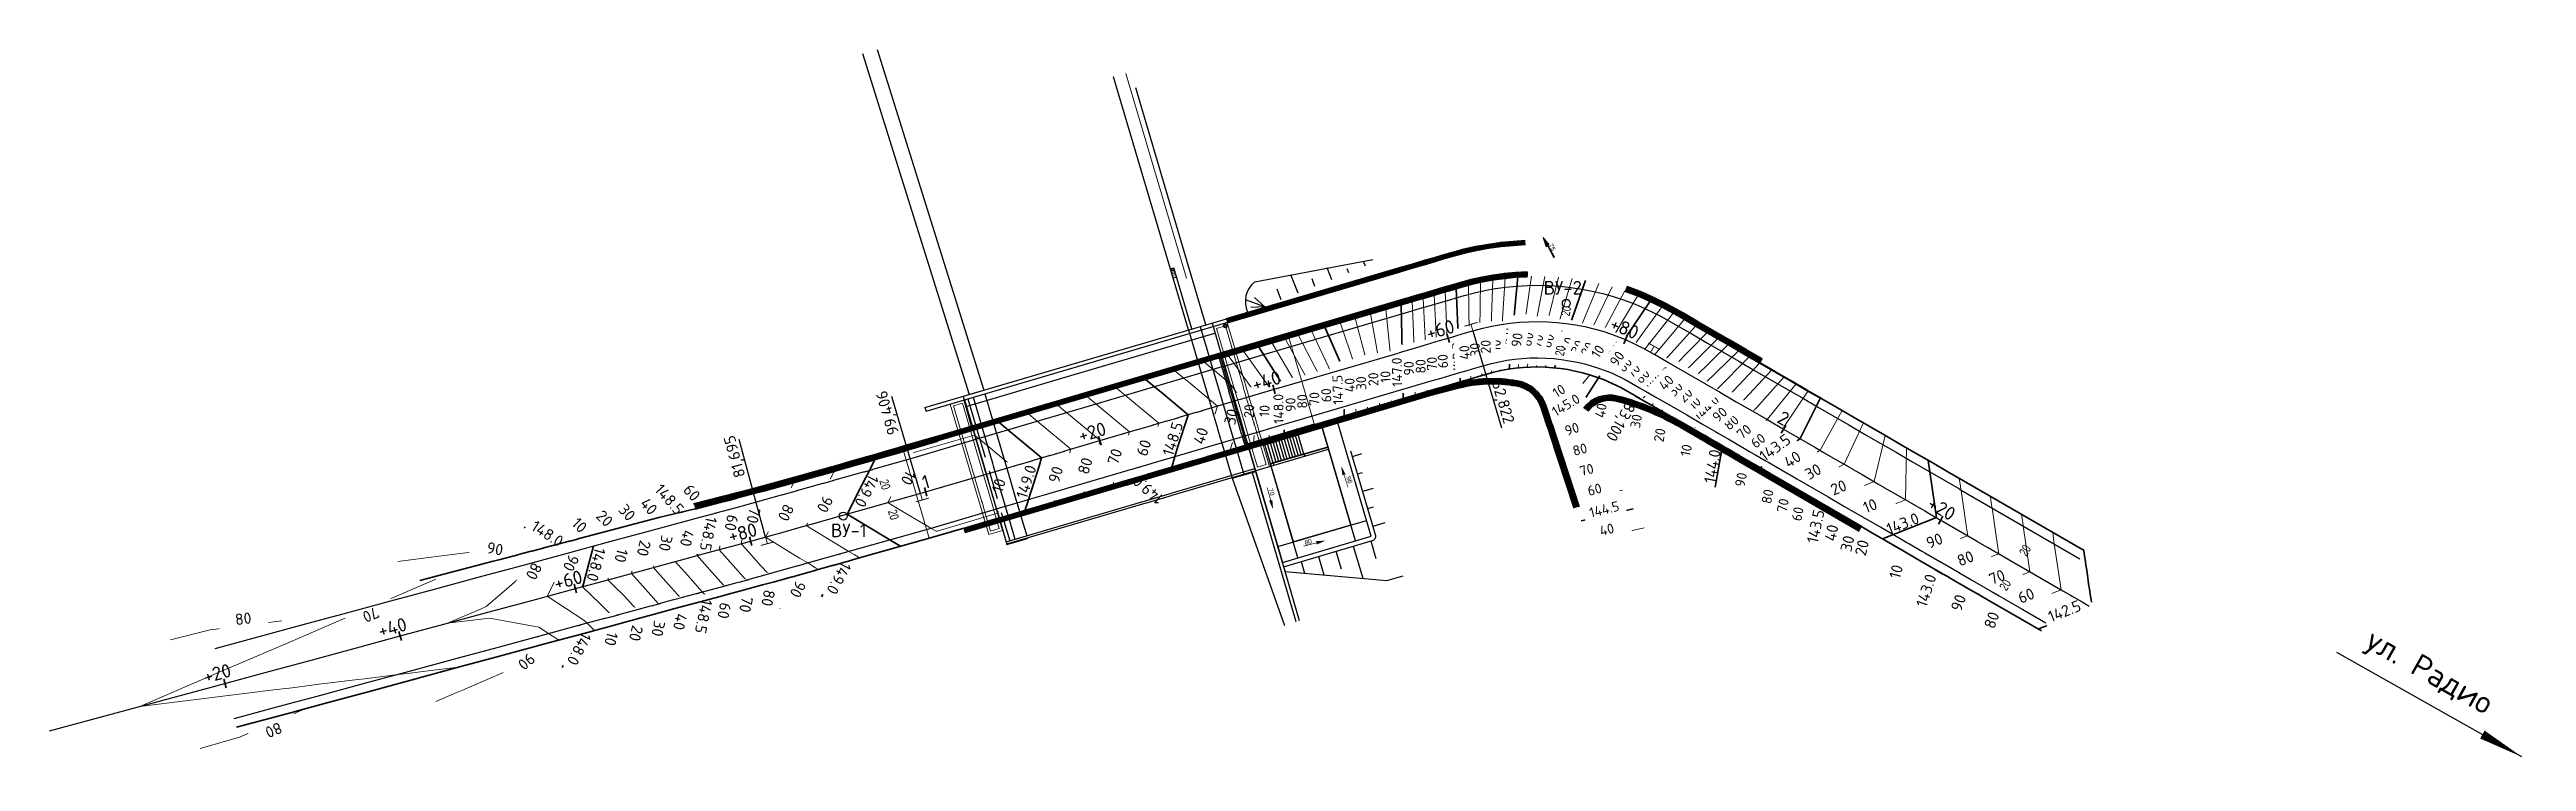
# Model space of a CAD drawing. Extents: x -69 to 10267, y 671 to 10751.
# Drawn here: x 9994 to 10266.8, y 10672.7 to 10751.1 of the extents above; entities outside this region: 6.
import ezdxf
from ezdxf.enums import TextEntityAlignment as Align

# ---------------------------------------------------------------- set-up
doc = ezdxf.new("R2010")
doc.units = 0
for name, pattern in [('ACAD_ISO03W100', [30, 12, -18]), ('DASHED2', [9.525, 6.35, -3.175]), ('HIDDEN2', [4.7625, 3.175, -1.5875])]:
    doc.linetypes.add(name, pattern=pattern)
for name, color, linetype in [('0_500', 7, 'Continuous'), ('_Тротуары_заливка', 30, 'Continuous'), ('_Уклоны', 7, 'Continuous'), ('_фин_размеры', 162, 'Continuous'), ('HIDDEN', 6, 'HIDDEN2'), ('OTK', 84, 'Continuous'), ('OTK_пандус', 84, 'Continuous'), ('sk2.Краевая', 4, 'Continuous'), ('st_text 500', 1, 'Continuous'), ('ммб1', 2, 'Continuous'), ('ммб2', 202, 'Continuous'), ('пандус', 202, 'Continuous'), ('ТЕКСТ', 1, 'Continuous'), ('Трассы.Вершины углов', 7, 'Continuous')]:
    doc.layers.add(name, color=color, linetype=linetype)
for name, color, linetype, lineweight in [('_Казакова_Q.Кромка', 5, 'Continuous', 35), ('HATCH', 8, 'Continuous', 9), ('prs_constr estakada', 10, 'Continuous', 30), ('THIN', 142, 'Continuous', 9), ('Вертикалка нов 04.10$0$prs_goriz doroga', 11, 'Continuous', 15), ('Вертикалка нов 04.10$0$st_goriz doroga', 11, 'Continuous', 15), ('граница тротуара', 5, 'Continuous', 30), ('Камера-коммуникации', 8, 'DASHED2', 0), ('Ось трассы', 1, 'Continuous', 35), ('Переходные плиты', 41, 'Continuous', 9), ('Пикетаж', 1, 'Continuous', 35), ('подпорные стенки', 7, 'ACAD_ISO03W100', 40), ('Подпорные стены', 171, 'Continuous', 30), ('Подпорные стены ПДС', 210, 'Continuous', 13), ('Шумозащитные экраны', 190, 'Continuous', 0)]:
    doc.layers.add(name, color=color, linetype=linetype, lineweight=lineweight)
doc.styles.add('SR7', font='', dxfattribs={"width": 0.7})
doc.styles.get("Standard").update_dxf_attribs({"font": 'arial.ttf'})
doc.styles.add('TITLE', font='arial.ttf', dxfattribs={"width": 0.8})
doc.styles.add('Вертикалка нов 04.10$0$СПДС', font='isocpeur.ttf')
doc.styles.add('СПДС', font='isocpeur.ttf')
doc.styles.get('SR7').set_extended_font_data('Arial_razv')

msp = doc.modelspace()

# ---------------------------------------------------------------- texts
at = {"layer": '0_500', "style": 'СПДС'}
msp.add_text('ул. Радио', height=2.5, rotation=330.5339, dxfattribs=at).set_placement((10256.02, 10682.37), align=Align.MIDDLE)
at = {"layer": 'ммб1', "color": 162, "ltscale": 2}
msp.add_text('75', height=0.5, rotation=299.6475, dxfattribs=at).set_placement((10159.09, 10729.56, 145.5))
at = {"layer": 'ТЕКСТ', "style": 'TITLE', "width": 0.8}
for s, rotation, p in [('ул. Радио', 330.5339, (219.8, 699.2)), ('ул. Земляной вал', 14.7942, (-49.17, 678.94))]:
    msp.add_text(s, height=3, rotation=rotation, dxfattribs=at).set_placement(p, align=Align.MIDDLE)

# ---------------------------------------------------------------- blocks, each defined once
blk = doc.blocks.new('A$C16214BB9')
at = {"layer": 'HATCH', "ltscale": 500}
for p, q in [((33.93, 39.24), (34.31, 39.36)), ((33.94, 39.2), (34.33, 39.31)), ((33.97, 39.11), (34.35, 39.22)), ((33.99, 39.02), (34.38, 39.13)), ((34.04, 38.88), (34.42, 39)), ((34.08, 38.74), (34.46, 38.85)), ((34.14, 38.54), (34.53, 38.65))]:
    blk.add_line(p, q, dxfattribs=at)
at = {"layer": 'THIN'}
blk.add_line((47.24, 3.63), (43.3, 17.01), dxfattribs=at)
at = {"layer": 'Подпорные стены', "ltscale": 500}
for p, q in [((0, 62.98), (11.74, 25.44)), ((1.64, 63.44), (13.37, 25.92)), ((34.22, 38.28), (34.6, 38.39)), ((42.92, 16.88), (47.73, 0.44)), ((43.31, 16.99), (48.11, 0.57)), ((40.71, 16.23), (46.5, 0))]:
    blk.add_line(p, q, dxfattribs=at)
at = {"layer": 'Подпорные стены'}
for p, q in [((35.91, 32.56), (27.66, 60.42)), ((37.83, 33.12), (30.1, 59.22)), ((33.92, 39.29), (34.3, 39.4)), ((36.29, 32.67), (34.3, 39.4))]:
    blk.add_line(p, q, dxfattribs=at)
at = {"layer": 'Шумозащитные экраны'}
blk.add_line((35.68, 38.25), (29, 60.81), dxfattribs=at)
blk = doc.blocks.new('A$C0B2E3F08')
at = {"layer": 'HATCH'}
for p, q in [((3.67, 11.92), (3.82, 11.41)), ((3.7, 11.92), (3.85, 11.42)), ((3.72, 11.94), (3.87, 11.43)), ((3.76, 11.94), (3.91, 11.44)), ((3.82, 11.96), (3.97, 11.46)), ((3.92, 11.99), (4.07, 11.48)), ((4, 12.02), (4.15, 11.51)), ((4.13, 12.05), (4.28, 11.54)), ((4.31, 12.1), (4.46, 11.59)), ((4.48, 12.14), (4.64, 11.63)), ((4.72, 12.22), (4.87, 11.71)), ((5.05, 12.32), (5.2, 11.81)), ((6.64, 1.81), (6.8, 1.31)), ((6.67, 1.82), (6.82, 1.31)), ((6.69, 1.83), (6.84, 1.33)), ((6.73, 1.84), (6.88, 1.33)), ((6.79, 1.86), (6.95, 1.35)), ((6.89, 1.89), (7.04, 1.38)), ((6.97, 1.92), (7.12, 1.41)), ((7.1, 1.95), (7.25, 1.44)), ((7.28, 2), (7.44, 1.49)), ((8.03, 2.22), (8.18, 1.71))]:
    blk.add_line(p, q, dxfattribs=at)
at = {"layer": 'HIDDEN'}
for p, q in [((7.07, 16.05), (7.92, 13.17)), ((8.07, 12.66), (10.89, 3.07)), ((11.04, 2.56), (11.68, 0.4))]:
    blk.add_line(p, q, dxfattribs=at)
at = {"layer": 'prs_constr estakada'}
for p, q in [((2.35, 15.07), (39.8, 26.1)), ((2.47, 14.69), (39.92, 25.71)), ((35.55, 24.84), (35.66, 24.46)), ((35.56, 24.85), (35.68, 24.47)), ((37.08, 25.3), (37.19, 24.91)), ((37.1, 25.3), (37.21, 24.92)), ((39.92, 25.71), (39.8, 26.1)), ((31.37, 23.62), (36.17, 7.31)), ((32.67, 24), (37.45, 7.75)), ((33.96, 24.38), (38.76, 8.07)), ((3.65, 11.91), (36.48, 21.57)), ((36.62, 21.07), (3.8, 11.4)), ((34.74, 20.51), (37.56, 10.92)), ((34.75, 20.45), (34.94, 20.51)), ((34.94, 20.51), (37.74, 11.02)), ((36.48, 21.57), (36.62, 21.07)), ((8.94, 16.6), (9.79, 13.72)), ((2.35, 15.07), (2.47, 14.69)), ((2.35, 15.07), (2.47, 14.69)), ((6.55, 16.31), (6.67, 15.93)), ((6.69, 15.93), (7.53, 13.06)), ((7.65, 16.22), (11.47, 3.24)), ((3.8, 11.4), (3.65, 11.91)), ((6.62, 1.81), (39.45, 11.47)), ((6.77, 1.3), (39.6, 10.96)), ((7.68, 12.55), (10.51, 2.95)), ((9.94, 13.21), (12.76, 3.62)), ((37.55, 10.96), (37.74, 11.02)), ((39.45, 11.47), (39.6, 10.96)), ((39.62, 10.97), (45.42, 12.68)), ((40.41, 8.86), (39.77, 11.01)), ((40.71, 8.95), (40.08, 11.1)), ((41.02, 9.04), (40.39, 11.2)), ((41.33, 9.13), (40.69, 11.29)), ((41.63, 9.22), (41, 11.38)), ((41.94, 9.31), (41.31, 11.47)), ((42.25, 9.4), (41.61, 11.56)), ((42.56, 9.49), (41.92, 11.65)), ((42.86, 9.58), (42.23, 11.74)), ((43.17, 9.67), (42.53, 11.83)), ((43.48, 9.76), (42.84, 11.92)), ((43.78, 9.85), (43.15, 12.01)), ((43.31, 12.61), (43.46, 12.1)), ((43.32, 12.61), (43.47, 12.1)), ((44.09, 9.94), (43.46, 12.1)), ((11.29, 0.29), (38.68, 8.35)), ((11.36, 0.07), (46.8, 10.5)), ((40.41, 8.86), (46.74, 10.72)), ((40.41, 8.86), (40.47, 8.64)), ((40.69, 8.94), (40.76, 8.72)), ((44.09, 9.94), (44.16, 9.72)), ((44.11, 9.95), (44.17, 9.73)), ((46.74, 10.72), (46.8, 10.5)), ((36.17, 7.31), (38.76, 8.07)), ((11.62, 2.73), (12.25, 0.57)), ((12.91, 3.11), (13.55, 0.95)), ((6.62, 1.81), (6.77, 1.3)), ((8.57, 2.38), (8.72, 1.87)), ((10.66, 2.45), (11.37, 0.01)), ((11.37, 0.01), (13.63, 0.67)), ((13.61, 0.73), (13.63, 0.67))]:
    blk.add_line(p, q, dxfattribs=at)
at = {"layer": 'Камера-коммуникации', "linetype": 'DASHED2', "ltscale": 5}
for p, q in [((35.63, 24.43), (34.1, 23.98)), ((34.1, 23.98), (38.76, 8.13)), ((35.43, 24.06), (34.47, 23.78)), ((34.47, 23.78), (38.97, 8.51)), ((39.93, 8.79), (35.43, 24.06)), ((40.3, 8.58), (35.63, 24.43)), ((38.76, 8.13), (40.3, 8.58)), ((38.97, 8.51), (39.93, 8.79))]:
    blk.add_line(p, q, dxfattribs=at)
for points in [[(9.37, 1.1), (10.9, 1.55), (6.67, 15.91), (5.14, 15.46)], [(9.57, 1.47), (5.51, 15.25), (6.47, 15.54), (10.53, 1.75)]]:
    blk.add_lwpolyline(points, close=True, dxfattribs=at)
at = {"layer": 'Переходные плиты'}
for p, q in [((0, 10.29), (7.67, 12.54)), ((7.67, 12.54), (10.5, 2.95)), ((0, 10.29), (2.82, 0.69)), ((2.82, 0.69), (10.5, 2.95))]:
    blk.add_line(p, q, dxfattribs=at)
blk.add_lwpolyline([(45.22, 13.27), (42.45, 22.67), (34.77, 20.42), (37.54, 11.01)], close=True, dxfattribs=at)
at = {"layer": 'Подпорные стены', "ltscale": 500}
for p, q in [((7.19, 16.52), (8.82, 17)), ((36.18, 7.29), (38.77, 8.05))]:
    blk.add_line(p, q, dxfattribs=at)
at = {"layer": 'Подпорные стены ПДС'}
for p, q in [((3.78, 11.4), (3.63, 11.91)), ((39.47, 11.48), (45.27, 13.19)), ((10.91, 1.49), (11.35, 0))]:
    blk.add_line(p, q, dxfattribs=at)
for points in [[(36.49, 21.58), (42.27, 23.28)], [(36.64, 21.07), (42.42, 22.77)]]:
    blk.add_lwpolyline(points, dxfattribs=at)
blk = doc.blocks.new('BLOCK_2_14_2_255')
at = {"layer": 'st_text 500', "const_width": 2}
for points in [[(-15, 15), (15, 15)], [(0, 0), (0, 15)]]:
    blk.add_lwpolyline(points, dxfattribs=at)
blk = doc.blocks.new('Вертикалка нов 04.10')
at = {"layer": 'Вертикалка нов 04.10$0$prs_goriz doroga', "ltscale": 0.5}
for points in [[(10151.76, 10715.22, 146.3), (10151.56, 10720.36, 146.3), (10151.62, 10725.5, 0)], [(10152.82, 10715.52, 146.2), (10152.78, 10720.64, 146.2), (10152.98, 10725.76, 0)], [(10153.79, 10715.75, 146.1), (10154.01, 10720.86, 146.1), (10154.34, 10725.96, 0)], [(10155.76, 10716.05, 145.9), (10156.49, 10721.12, 145.9), (10157.22, 10726.15, 0)], [(10156.76, 10716.13, 145.8), (10157.74, 10721.16, 145.8), (10158.72, 10726.14, 0)], [(10157.76, 10716.16, 145.7), (10158.99, 10721.13, 145.7), (10160.21, 10726.06, 0)], [(10158.76, 10716.14, 145.6), (10160.24, 10721.04, 145.6), (10161.7, 10725.91, 0)], [(10144.41, 10713.06, 146.9), (10144.3, 10718.24, 146.9), (10144.1, 10723.39, 0)], [(10145.71, 10713.44, 146.8), (10145.56, 10718.61, 146.8), (10145.31, 10723.75, 0)], [(10146.97, 10713.81, 146.7), (10146.76, 10718.96, 146.7), (10146.52, 10724.1, 0)], [(10148.17, 10714.16, 146.6), (10147.96, 10719.31, 146.6), (10147.73, 10724.46, 0)], [(10150.57, 10714.87, 146.4), (10150.36, 10720.02, 146.4), (10150.28, 10725.19, 0)], [(10160.75, 10715.94, 145.4), (10162.71, 10720.67, 145.4), (10164.65, 10725.37, 0)], [(10161.73, 10715.77, 145.3), (10163.93, 10720.4, 145.3), (10166.1, 10724.99, 0)], [(10162.71, 10715.55, 145.2), (10165.13, 10720.07, 145.2), (10167.53, 10724.55, 0)], [(10163.67, 10715.29, 145.1), (10166.32, 10719.67, 145.1), (10168.94, 10724.03, 0)], [(10165.55, 10714.61, 144.9), (10168.62, 10718.69, 144.9), (10171.61, 10722.81, 0)], [(10135.28, 10710.37, 147.6), (10135.17, 10715.55, 147.6), (10133.01, 10720.13, 0)], [(10137.89, 10711.14, 147.4), (10137.78, 10716.32, 147.4), (10136.15, 10721.05, 0)], [(10139.19, 10711.52, 147.3), (10139.09, 10716.7, 147.3), (10137.83, 10721.55, 0)], [(10140.5, 10711.91, 147.2), (10140.39, 10717.09, 147.2), (10139.52, 10722.04, 0)], [(10141.8, 10712.29, 147.1), (10141.69, 10717.47, 147.1), (10141.2, 10722.54, 0)], [(10166.46, 10714.19, 144.8), (10169.73, 10718.14, 144.8), (10172.86, 10722.11, 0)], [(10167.38, 10713.72, 144.7), (10170.82, 10717.52, 144.7), (10174.1, 10721.41, 0)], [(10168.35, 10713.18, 144.6), (10171.91, 10716.9, 144.6), (10175.34, 10720.69, 0)], [(10126.66, 10707.83, 148.2), (10126.67, 10707.99, 148.2), (10126.71, 10708.89, 148.2), (10126.84, 10711.41, 148.2), (10126.92, 10713.12, 148.2), (10125.92, 10714.52, 148.2), (10124.46, 10716.57, 148.2), (10124.33, 10716.74, 148.2), (10123.84, 10717.43, 148.2)], [(10128.33, 10708.33, 148.1), (10128.36, 10708.94, 148.1), (10128.39, 10709.38, 148.1), (10128.45, 10710.62, 148.1), (10128.59, 10713.61, 148.1), (10126.85, 10716.05, 148.1), (10126.13, 10717.06, 148.1), (10125.78, 10717.55, 148.1), (10125.51, 10717.92, 148.1)], [(10131.37, 10709.22, 147.9), (10131.26, 10714.4, 147.9), (10128.64, 10718.84, 0)], [(10132.68, 10709.6, 147.8), (10132.57, 10714.78, 147.8), (10130.09, 10719.27, 0)], [(10133.98, 10709.99, 147.7), (10133.87, 10715.17, 147.7), (10131.55, 10719.7, 0)], [(10170.48, 10711.95, 144.4), (10174.08, 10715.64, 144.4), (10177.74, 10719.3, 0)], [(10171.57, 10711.32, 144.3), (10175.19, 10715, 144.3), (10178.9, 10718.63, 0)], [(10172.69, 10710.67, 144.2), (10176.34, 10714.33, 144.2), (10180.06, 10717.96, 0)], [(10173.83, 10710.01, 144.1), (10173.84, 10710.01, 144.1), (10176.21, 10712.31, 144.1), (10177.57, 10713.62, 144.1), (10181.22, 10717.29, 0)], [(10120.83, 10706.12, 148.4), (10120.9, 10706.33, 148.4), (10121.2, 10707.27, 148.4), (10121.41, 10707.96, 148.4), (10122.65, 10711.86, 148.4), (10119.49, 10714.48, 148.4), (10118.94, 10714.94, 148.4), (10118.18, 10715.57, 148.4), (10118.01, 10715.71, 148.4)], [(10124.06, 10707.07, 148.3), (10124.08, 10707.15, 148.3), (10124.42, 10708.22, 148.3), (10124.48, 10708.41, 148.3), (10125.14, 10710.48, 148.3), (10125.14, 10710.5, 148.3), (10125.14, 10710.51, 148.3), (10125.15, 10710.64, 148.3), (10125.16, 10710.8, 148.3), (10125.23, 10712.19, 148.3), (10125.25, 10712.63, 148.3), (10124.99, 10712.99, 148.3), (10124.18, 10714.12, 148.3), (10124.1, 10714.23, 148.3), (10124.01, 10714.35, 148.3), (10124, 10714.36, 148.3), (10123.99, 10714.37, 148.3), (10122.32, 10715.76, 148.3), (10122.16, 10715.89, 148.3), (10121.3, 10716.61, 148.3), (10121.24, 10716.66, 148.3)], [(10176.34, 10708.55, 143.9), (10180.2, 10712.1, 143.9), (10183.71, 10715.84, 0)], [(10177.7, 10707.77, 143.8), (10181.64, 10711.26, 143.8), (10185.05, 10715.07, 0)], [(10107.93, 10702.32, 148.8), (10108.16, 10703.06, 148.8), (10108.29, 10703.47, 148.8), (10109.13, 10706.14, 148.8), (10109.74, 10708.07, 148.8), (10108.19, 10709.36, 148.8), (10106.03, 10711.14, 148.8), (10105.7, 10711.42, 148.8), (10105.11, 10711.91, 148.8)], [(10111.16, 10703.27, 148.7), (10111.35, 10703.88, 148.7), (10111.52, 10704.42, 148.7), (10112.2, 10706.59, 148.7), (10112.97, 10709.02, 148.7), (10111.01, 10710.64, 148.7), (10109.26, 10712.09, 148.7), (10108.82, 10712.46, 148.7), (10108.33, 10712.86, 148.7)], [(10114.38, 10704.22, 148.6), (10114.53, 10704.69, 148.6), (10114.74, 10705.37, 148.6), (10115.27, 10707.05, 148.6), (10116.2, 10709.97, 148.6), (10113.84, 10711.92, 148.6), (10112.49, 10713.04, 148.6), (10111.94, 10713.49, 148.6), (10111.56, 10713.81, 148.6)], [(10179.14, 10706.94, 143.7), (10183.2, 10710.36, 143.7), (10186.38, 10714.29, 0)], [(10180.69, 10706.03, 143.6), (10184.91, 10709.37, 143.6), (10187.72, 10713.52, 0)], [(10104.7, 10701.37, 148.9), (10104.98, 10702.24, 148.9), (10105.07, 10702.52, 148.9), (10106.07, 10705.68, 148.9), (10106.52, 10707.12, 148.9), (10105.36, 10708.08, 148.9), (10102.81, 10710.19, 148.9), (10102.58, 10710.38, 148.9), (10101.88, 10710.96, 148.9)], [(10184.3, 10703.94, 143.4), (10189.01, 10706.99, 143.4), (10191.43, 10711.37, 0)], [(10186.51, 10702.67, 143.3), (10191.66, 10705.46, 143.3), (10193.8, 10710, 0)], [(10089.13, 10706.68, 149.1), (10088.83, 10706.09, 149.1), (10088.75, 10705.94, 149.1), (10086.36, 10701.23, 149.1), (10087.23, 10700.7, 149.1), (10091.09, 10698.41, 149.1), (10091.11, 10698.39, 149.1), (10091.67, 10698.07, 149.1), (10091.73, 10698.07, 149.1), (10091.79, 10698.07, 149.1), (10095.12, 10699.07, 149.1), (10098.43, 10700.07, 149.1), (10098.44, 10700.08, 149.1), (10098.44, 10700.08, 149.1), (10098.61, 10700.61, 149.1), (10098.61, 10700.62, 149.1), (10099.93, 10704.78, 149.1), (10100.07, 10705.22, 149.1), (10099.71, 10705.51, 149.1), (10096.36, 10708.3, 149.1), (10096.35, 10708.3, 149.1), (10095.92, 10708.66, 149.1), (10095.91, 10708.66, 149.1), (10095.9, 10708.66, 149.1), (10092.55, 10707.7, 149.1), (10089.23, 10706.74, 149.1), (10089.18, 10706.71, 149.1), (10089.13, 10706.68, 149.1)], [(10189.15, 10701.14, 143.2), (10194.98, 10703.54, 143.2), (10196.17, 10708.63, 0)], [(10192.48, 10699.21, 143.1), (10198.41, 10701.55, 143.1), (10198.54, 10707.25, 0)], [(10080.5, 10704.77, 148.9), (10080.18, 10704.16, 148.9), (10079.88, 10703.56, 148.9), (10078.21, 10700.36, 148.9), (10077.36, 10698.69, 148.9), (10080.17, 10696.97, 148.9), (10082.05, 10695.86, 148.9), (10082.63, 10695.5, 148.9), (10083.22, 10695.15, 148.9)], [(10199.33, 10695.24, 142.9), (10199.56, 10695.33, 142.9), (10200.12, 10695.55, 142.9), (10200.23, 10695.6, 142.9), (10200.52, 10695.71, 142.9), (10200.58, 10695.73, 142.9), (10204.46, 10697.26, 142.9), (10205.27, 10697.58, 142.9), (10205.14, 10698.44, 142.9), (10204.54, 10702.57, 142.9), (10204.54, 10702.57, 142.9), (10204.53, 10702.63, 142.9), (10204.47, 10703.06, 142.9), (10204.38, 10703.66, 142.9), (10204.34, 10703.9, 142.9)], [(10055.78, 10701.09, 148.3), (10056.51, 10700.27, 148.3), (10058.02, 10698.58, 148.3)], [(10058.2, 10701.74, 148.4), (10060.23, 10699.46, 148.4), (10060.38, 10699.29, 148.4), (10060.43, 10699.23, 148.4)], [(10063.03, 10703.04, 148.6), (10063.49, 10702.52, 148.6), (10065.06, 10700.77, 148.6)], [(10068.88, 10701.52, 148.6), (10068.83, 10701.25, 148.6), (10068.66, 10700.42, 148.6), (10068.18, 10698.07, 148.6), (10067.77, 10696.04, 148.6), (10069.31, 10694.32, 148.6), (10070.75, 10692.7, 148.6), (10071.31, 10692.07, 148.6), (10071.49, 10691.87, 148.6)], [(10071.56, 10702.25, 148.7), (10071.25, 10701.66, 148.7), (10071.16, 10701.26, 148.7), (10071.12, 10701.09, 148.7), (10070.84, 10699.84, 148.7), (10070.68, 10699.12, 148.7), (10070.19, 10696.69, 148.7), (10070.66, 10696.17, 148.7), (10071.84, 10694.85, 148.7), (10072.34, 10694.31, 148.7), (10073.21, 10693.37, 148.7), (10073.61, 10692.94, 148.7), (10074.15, 10692.61, 148.7), (10074.17, 10692.6, 148.7)], [(10076.03, 10703.51, 148.8), (10075.55, 10702.58, 148.8), (10075.4, 10702.29, 148.8), (10072.94, 10697.57, 148.8), (10072.87, 10697.42, 148.8), (10076.64, 10695.11, 148.8), (10077.53, 10694.58, 148.8), (10078.39, 10694.06, 148.8), (10078.7, 10693.87, 148.8)], [(10202.76, 10693.26, 142.8), (10203.02, 10693.36, 142.8), (10203.95, 10693.72, 142.8), (10206.87, 10694.88, 142.8), (10208.69, 10695.6, 142.8), (10208.41, 10697.54, 142.8), (10207.96, 10700.65, 142.8), (10207.91, 10700.96, 142.8), (10207.77, 10701.91, 142.8)], [(10050.37, 10699.62, 148.1), (10052.01, 10698, 148.1), (10052.83, 10697.18, 148.1)], [(10053.16, 10700.38, 148.2), (10053.74, 10699.8, 148.2), (10055.4, 10698.15, 148.2), (10055.6, 10697.93, 148.2)], [(10056.81, 10698.25, 148.1), (10056.63, 10697.37, 148.1), (10056.59, 10697.16, 148.1), (10056.48, 10696.61, 148.1), (10056.2, 10695.22, 148.1), (10055.74, 10693.52, 148.1), (10055.53, 10692.73, 148.1), (10056.11, 10692.15, 148.1), (10057.36, 10690.91, 148.1), (10058.3, 10689.86, 148.1), (10058.68, 10689.44, 148.1), (10059.23, 10688.81, 148.1), (10059.42, 10688.6, 148.1)], [(10059.22, 10698.91, 148.2), (10059.17, 10698.64, 148.2), (10059, 10697.81, 148.2), (10058.57, 10695.69, 148.2), (10058.11, 10693.43, 148.2), (10059.65, 10691.7, 148.2), (10061.09, 10690.09, 148.2), (10061.31, 10689.84, 148.2), (10061.83, 10689.25, 148.2)], [(10061.64, 10699.56, 148.3), (10061.46, 10698.68, 148.3), (10061.42, 10698.46, 148.3), (10061.3, 10697.91, 148.3), (10061.02, 10696.53, 148.3), (10060.67, 10694.78, 148.3), (10060.53, 10694.08, 148.3), (10061, 10693.55, 148.3), (10062.19, 10692.22, 148.3), (10063.5, 10690.74, 148.3), (10063.65, 10690.58, 148.3), (10064.25, 10689.91, 148.3)], [(10064.05, 10700.21, 148.4), (10064, 10699.94, 148.4), (10063.83, 10699.12, 148.4), (10063.4, 10697, 148.4), (10062.94, 10694.73, 148.4), (10064.32, 10693.19, 148.4), (10065.92, 10691.39, 148.4), (10066.48, 10690.77, 148.4), (10066.66, 10690.56, 148.4)], [(10206.19, 10691.27, 142.7), (10206.77, 10691.5, 142.7), (10207.38, 10691.74, 142.7), (10209.27, 10692.49, 142.7), (10212.12, 10693.61, 142.7), (10211.68, 10696.65, 142.7), (10211.38, 10698.66, 142.7), (10211.29, 10699.28, 142.7), (10211.2, 10699.93, 142.7)], [(10032.39, 10694.76, 147.9), (10035.5, 10695.14, 147.9), (10038.95, 10695.57, 147.9), (10040.51, 10695.76, 147.9), (10044.7, 10694.98, 147.9)], [(10047.51, 10695.74, 147.8), (10047.03, 10694.79, 147.8), (10046.9, 10694.54, 147.8), (10046.66, 10694.07, 147.8), (10046.33, 10693.41, 147.8), (10043.85, 10691.27, 147.8), (10042.13, 10689.78, 147.8), (10041.48, 10689.51, 147.8), (10037.87, 10687.95, 147.8), (10042.47, 10688.52, 147.8), (10045.32, 10687.99, 147.8), (10047.92, 10687.5, 147.8), (10048.99, 10686.82, 147.8), (10049.79, 10686.3, 147.8), (10050.13, 10686.09, 147.8)], [(10051.44, 10696.8, 147.9), (10051.39, 10696.64, 147.9), (10051.14, 10695.69, 147.9), (10051.1, 10695.54, 147.9), (10051.02, 10695.22, 147.9), (10049.74, 10692.72, 147.9), (10048.82, 10690.91, 147.9), (10052.89, 10688.3, 147.9), (10053.12, 10688.07, 147.9), (10053.23, 10687.96, 147.9), (10053.93, 10687.27, 147.9), (10054.05, 10687.15, 147.9)], [(10209.62, 10689.29, 142.6), (10210.53, 10689.64, 142.6), (10210.8, 10689.75, 142.6), (10211.68, 10690.1, 142.6), (10215.55, 10691.63, 142.6), (10214.95, 10695.75, 142.6), (10214.81, 10696.68, 142.6), (10214.68, 10697.61, 142.6), (10214.63, 10697.94, 142.6)], [(10036.57, 10692.78, 147.7), (10036.18, 10692.62, 147.7), (10035.23, 10692.21, 147.7), (10031.54, 10690.62, 147.7), (10030.05, 10689.98, 147.7), (10027.38, 10688.83, 147.7), (10026.9, 10688.63, 147.7), (10026.22, 10688.34, 147.7), (10022.26, 10686.64, 147.7), (10020.57, 10685.91, 147.7), (10017.62, 10684.65, 147.7), (10015.56, 10683.76, 147.7), (10012.98, 10682.65, 147.7), (10003.98, 10678.79, 147.7), (10013.7, 10679.99, 147.7), (10015.8, 10680.25, 147.7), (10018.71, 10680.6, 147.7), (10020.74, 10680.85, 147.7), (10023.72, 10681.22, 147.7), (10028, 10681.75, 147.7), (10028.74, 10681.84, 147.7), (10032.14, 10682.26, 147.7), (10033.08, 10682.38, 147.7), (10033.75, 10682.46, 147.7), (10036.01, 10682.74, 147.7), (10038.76, 10683.08, 147.7), (10039.18, 10683.13, 147.7)], [(10076.44, 10693.24, 148.9), (10074.51, 10689.59, 148.9), (10074.51, 10689.57, 148.9)], [(10067.87, 10690.89, 148.6), (10067.85, 10690.82, 148.6), (10067.81, 10690.59, 148.6), (10067.2, 10687.6, 148.6)], [(10070.29, 10691.54, 148.7), (10070.01, 10690.2, 148.7), (10069.62, 10688.25, 148.7)], [(10072.71, 10692.2, 148.8), (10072.64, 10691.88, 148.8), (10072.18, 10689.59, 148.8), (10072.04, 10688.91, 148.8)], [(10007.37, 10686.13, 147.8), (10011.74, 10687.23, 147.8), (10013.25, 10687.41, 147.8), (10016.75, 10687.84, 147.8), (10017.3, 10687.91, 147.8), (10019.62, 10688.2, 147.8)], [(10055.44, 10687.53, 148.1), (10055.14, 10686.4, 148.1), (10054.55, 10684.18, 148.1)], [(10058.21, 10688.28, 148.2), (10058.15, 10687.98, 148.2), (10057.55, 10685.72, 148.2), (10057.34, 10684.93, 148.2)], [(10060.63, 10688.93, 148.3), (10060.18, 10686.71, 148.3), (10059.96, 10685.64, 148.3)], [(10063.04, 10689.58, 148.4), (10062.98, 10689.29, 148.4), (10062.38, 10686.29, 148.4)], [(10047.31, 10685.33, 147.9), (10045.52, 10683.78, 147.9), (10044.09, 10682.54, 147.9), (10040.34, 10680.93, 147.9), (10039.45, 10680.55, 147.9), (10038.89, 10680.31, 147.9), (10036.57, 10679.31, 147.9)], [(10022.23, 10678.54, 147.8), (10020.09, 10677.62, 147.8), (10019.58, 10677.41, 147.8), (10018.75, 10677.05, 147.8), (10014.94, 10675.41, 147.8), (10010.61, 10674.16, 147.8)]]:
    blk.add_polyline3d(points, dxfattribs=at)
at = {"layer": 'Вертикалка нов 04.10$0$prs_goriz doroga', "color": 12, "lineweight": 35, "ltscale": 0.5}
for points in [[(10154.77, 10715.92, 146), (10155.25, 10721.02, 146), (10155.72, 10726.08, 0)], [(10159.76, 10716.06, 145.5), (10161.48, 10720.89, 145.5), (10163.19, 10725.67, 145.5)], [(10143.1, 10712.67, 147), (10143, 10717.85, 147), (10142.89, 10723.03, 147)], [(10149.37, 10714.52, 146.5), (10149.16, 10719.67, 146.5), (10148.95, 10724.82, 146.5)], [(10164.62, 10714.97, 145), (10167.48, 10719.22, 145), (10170.31, 10723.42, 145)], [(10130.01, 10708.82, 148), (10129.96, 10714.02, 148), (10127.18, 10718.41, 148)], [(10169.4, 10712.57, 144.5), (10172.99, 10716.27, 144.5), (10176.58, 10719.97, 144.3)], [(10175.06, 10709.3, 144), (10178.85, 10712.88, 144), (10182.38, 10716.61, 144)], [(10182.4, 10705.05, 143.5), (10186.81, 10708.27, 143.5), (10189.06, 10712.75, 0)], [(10114.38, 10704.22, 148.6), (10116.85, 10702.05, 0)], [(10060.61, 10702.39, 148.5), (10061.94, 10700.9, 148.5), (10062.84, 10699.89, 148.5)], [(10046.3, 10698.52, 148), (10047.93, 10697.47, 148), (10049.7, 10696.33, 148)], [(10066.47, 10700.87, 148.5), (10066.29, 10699.99, 148.5), (10066.24, 10699.77, 148.5), (10065.85, 10697.83, 148.5), (10065.5, 10696.08, 148.5), (10065.36, 10695.39, 148.5), (10067.01, 10693.53, 148.5), (10067.96, 10692.47, 148.5), (10068.33, 10692.05, 148.5), (10068.48, 10691.88, 148.5), (10069.08, 10691.21, 148.5)], [(10218.89, 10690.27, 142.5), (10218.75, 10691.2, 142.5), (10218.68, 10691.7, 142.5), (10218.59, 10692.3, 142.5), (10218.46, 10693.22, 142.5), (10218.34, 10694.01, 142.5), (10218.34, 10694.02, 142.5), (10218.34, 10694.03, 142.5), (10218.33, 10694.09, 142.5), (10218.24, 10694.69, 142.5), (10218.11, 10695.61, 142.5), (10218.06, 10695.94, 142.5), (10218.06, 10695.95, 142.5)], [(10080.96, 10694.51, 149), (10079.6, 10691.93, 149), (10079.05, 10690.85, 149)], [(10065.45, 10690.23, 148.5), (10065, 10688.01, 148.5), (10064.79, 10686.95, 148.5)], [(10213.05, 10687.3, 142.5), (10213.37, 10687.43, 142.5), (10214.23, 10687.77, 142.5), (10214.8, 10687.99, 142.5), (10214.86, 10688.02, 142.5), (10214.87, 10688.02, 142.5), (10215.5, 10688.27, 142.5), (10215.62, 10688.32, 142.5), (10216.03, 10688.48, 142.5), (10217.05, 10688.88, 142.5), (10218.11, 10689.3, 142.5), (10218.39, 10689.41, 142.5)], [(10052.31, 10686.68, 148), (10051.52, 10685.13, 148), (10050.47, 10683.07, 148)]]:
    blk.add_polyline3d(points, dxfattribs=at)
at = {"layer": 'Вертикалка нов 04.10$0$st_goriz doroga'}
for points, elevation in [([(10164.71, 10706.97), (10160.68, 10705.82)], 145.3), ([(10165.95, 10704.84), (10161.35, 10703.62)], 145.1), ([(10167.24, 10702.61), (10162.03, 10701.41)], 144.54)]:
    blk.add_lwpolyline(points, dxfattribs=dict(at, elevation=elevation))
at = {"layer": 'Вертикалка нов 04.10$0$st_goriz doroga', "color": 12, "lineweight": 35, "elevation": 144.54}
blk.add_lwpolyline([(10168.44, 10700.53), (10162.71, 10699.21)], dxfattribs=at)
at = {"layer": 'Вертикалка нов 04.10$0$prs_goriz doroga', "color": 12, "lineweight": 35, "width": 3.535, "attachment_point": 5, "style": 'Вертикалка нов 04.10$0$СПДС', "bg_fill": 2}
for s, insert, char_height, rotation in [('146.0', (10154.42, 10718.84, -685.3), 1.1, 84.9614), ('145.5', (10160.09, 10718.77, -685.7), 1.1, 70.888), ('145.0', (10165.72, 10717.66, -686.2), 1.1, 55.86), ('147.0', (10142.42, 10715.59, -684.4), 1.1, 91.0691), ('146.5', (10148.65, 10717.23, -684.8), 1.1, 92.4802), ('147.5', (10135.9, 10713.65, -683.9), 1.1, 91.4185), ('148.0', (10129.38, 10711.55, -536), 1.1, 91.1013), ('148.5', (10117.73, 10708.25, -683.9), 1.25, 72.3799), ('143.5', (10184.05, 10707.29, -688.1), 1.25, 36.3243), ('149.0', (10084.03, 10702.5, -683.9), 1.25, 242.8382), ('149.0', (10101.6, 10703.53, -683.9), 1.25, 72.5082), ('144.5', (10165.25, 10700.49, -686), 1.1, 14), ('143.0', (10198.12, 10698.92, -688.1), 1.25, 21.6031), ('148.0', (10054.23, 10694.4, -535.8), 1.25, 255), ('149.0', (10080.96, 10692.9, -683.9), 1.25, 242), ('142.5', (10215.93, 10689.28, -831), 1.25, 21.6031)]:
    blk.add_mtext(s, dxfattribs=dict(at, insert=insert, char_height=char_height, rotation=rotation))
at = {"layer": 'Вертикалка нов 04.10$0$prs_goriz doroga', "char_height": 1.25, "width": 4.1662, "attachment_point": 5, "style": 'Вертикалка нов 04.10$0$СПДС', "bg_fill": 2}
for s, insert, rotation in [('60', (10069.13, 10699, 535.8), 258.6051), ('80', (10015.36, 10688.44, 388), 6.9189), ('70', (10029.41, 10688.88, 535.8), 203.3265), ('80', (10018.72, 10676.18, 535.8), 203.1753)]:
    blk.add_mtext(s, dxfattribs=dict(at, insert=insert, rotation=rotation))
at = {"layer": 'Вертикалка нов 04.10$0$prs_goriz doroga', "color": 12, "lineweight": 35, "ltscale": 0.5}
for points, elevation in [([(10136.59, 10710.75), (10136.59, 10710.75), (10136.48, 10715.94), (10134.46, 10720.55)], 147.5), ([(10117.61, 10705.17), (10117.72, 10705.51), (10117.97, 10706.32), (10118.34, 10707.5), (10119.34, 10710.64), (10119.42, 10710.91), (10116.67, 10713.2), (10115.71, 10713.99), (10115.06, 10714.53), (10114.78, 10714.76)], 148.5), ([(10101.48, 10700.42), (10101.79, 10701.43), (10101.84, 10701.57), (10103, 10705.23), (10103.29, 10706.17), (10102.53, 10706.79), (10099.58, 10709.24), (10099.46, 10709.34), (10098.65, 10710.01)], 149), ([(10084.97, 10706.04), (10084.97, 10706.04), (10084.82, 10705.75), (10084.36, 10704.82), (10083.48, 10703.15), (10081.86, 10699.96), (10083.7, 10698.84), (10086.57, 10697.13), (10086.87, 10696.95), (10087.75, 10696.43)], 149), ([(10195.9, 10697.23), (10195.9, 10697.23), (10201.84, 10699.57), (10200.92, 10705.88)], 143), ([(10054.23, 10697.56), (10054.03, 10696.81), (10053.93, 10696.44), (10053.42, 10694.53), (10052.82, 10692.28), (10052.74, 10691.97), (10054.62, 10690.11), (10056.02, 10688.72), (10056.29, 10688.44), (10056.84, 10687.9)], 148)]:
    blk.add_lwpolyline(points, dxfattribs=dict(at, elevation=elevation))
at = {"layer": 'Вертикалка нов 04.10$0$st_goriz doroga', "elevation": 143.98}
blk.add_lwpolyline([(10169.66, 10698.44), (10163.38, 10697)], dxfattribs=at)
at = {"layer": 'Вертикалка нов 04.10$0$prs_goriz doroga', "width": 4.1662, "attachment_point": 5, "style": 'Вертикалка нов 04.10$0$СПДС', "bg_fill": 2}
for s, insert, char_height, rotation in [('10', (10153.29, 10718.53, 240.4), 1.1, 88.2056), ('60', (10159.04, 10719.07, 386), 1.1, 71.6901), ('10', (10141.15, 10715.08, 387.2), 1.1, 91), ('60', (10147.47, 10716.8, 240.4), 1.1, 92), ('60', (10164.18, 10702.67, 531.2), 1.1, 14), ('70', (10071.56, 10699.81, 535.8), 1.25, 257.4988), ('60', (10211.71, 10690.98, 531), 1.25, 21.6457)]:
    blk.add_mtext(s, dxfattribs=dict(at, insert=insert, char_height=char_height, rotation=rotation))
at = {"layer": 'Вертикалка нов 04.10$0$prs_goriz doroga', "color": 12, "lineweight": 35, "width": 3.535, "attachment_point": 5, "style": 'Вертикалка нов 04.10$0$СПДС', "bg_fill": 2}
for s, insert, char_height, rotation in [('144.5', (10170.94, 10715.05, -831.1), 1.1, 45.8931), ('148.5', (10066.59, 10697.78, -535.8), 1.25, 258.7165)]:
    blk.add_mtext(s, dxfattribs=dict(at, insert=insert, char_height=char_height, rotation=rotation))
at = {"layer": 'Вертикалка нов 04.10$0$prs_goriz doroga', "width": 4.1662, "attachment_point": 5, "style": 'Вертикалка нов 04.10$0$СПДС', "bg_fill": 2}
for s, insert, char_height, rotation in [('20', (10152.19, 10718.39, 240.4), 1.1, 89.4585), ('70', (10157.88, 10719.02, 386.1), 1.1, 75.7123), ('20', (10139.82, 10714.81, 387.2), 1.1, 91), ('70', (10146.28, 10716.52, 386.8), 1.1, 92), ('40', (10120.81, 10708.58, 535.6), 1.25, 72.4452), ('10', (10088.61, 10703.94, 535.8), 1.25, 242.4999), ('90', (10104.84, 10704.32, 535.8), 1.25, 73.1153), ('10', (10098.57, 10703.12, 535.8), 1.25, 73.1153), ('80', (10075.13, 10700.12, 535.8), 1.25, 244.1845), ('40', (10165.53, 10698.26, 530.64), 1.1, 14), ('70', (10208.5, 10693.03, 531), 1.25, 21.6457)]:
    blk.add_mtext(s, dxfattribs=dict(at, insert=insert, char_height=char_height, rotation=rotation))
at = {"layer": 'Вертикалка нов 04.10$0$prs_goriz doroga', "color": 12, "lineweight": 35, "width": 3.535, "attachment_point": 5, "style": 'Вертикалка нов 04.10$0$СПДС', "bg_fill": 2}
for s, insert, char_height, rotation in [('144.0', (10176.48, 10711.62, -831.6), 1.1, 43.4163), ('148.5', (10062.29, 10701.59, -535.8), 1.25, 312.021), ('148.0', (10048.86, 10697.81, -535.8), 1.25, 327.3376), ('148.0', (10052.35, 10685.11, -683.9), 1.25, 243.0635)]:
    blk.add_mtext(s, dxfattribs=dict(at, insert=insert, char_height=char_height, rotation=rotation))
at = {"layer": 'Вертикалка нов 04.10$0$st_goriz doroga'}
blk.add_lwpolyline([(10209.1, 10689.58), (10208.18, 10686.46)], dxfattribs=at)
at = {"layer": 'Вертикалка нов 04.10$0$prs_goriz doroga', "width": 4.1662, "attachment_point": 5, "style": 'Вертикалка нов 04.10$0$СПДС', "bg_fill": 2}
for s, insert, char_height, rotation in [('30', (10151.03, 10718.06, 240.4), 1.1, 93.9392), ('80', (10156.8, 10719.22, 240.4), 1.1, 78.1402), ('80', (10145.03, 10716.23, 386.9), 1.1, 91), ('30', (10138.48, 10714.37, 387.2), 1.1, 91), ('30', (10124.16, 10710.68, 535.5), 1.25, 77.3415), ('60', (10182.19, 10708.05, 531), 1.1, 38), ('80', (10108.08, 10705.27, 535.8), 1.25, 73.1153), ('90', (10079.43, 10701.05, 535.8), 1.25, 242.4999), ('40', (10064.22, 10697.3, 535.8), 1.25, 258.6051), ('90', (10051.46, 10694.58, 535.8), 1.25, 242.9712), ('80', (10205.02, 10695.08, 531), 1.25, 21.6457), ('10', (10055.89, 10686.21, 535.8), 1.25, 254.9551), ('90', (10046.56, 10683.72, 535.8), 1.25, 220.8209)]:
    blk.add_mtext(s, dxfattribs=dict(at, insert=insert, char_height=char_height, rotation=rotation))
at = {"layer": 'Вертикалка нов 04.10$0$st_goriz doroga'}
for points in [[(10180.49, 10701.32), (10181.17, 10705.14)], [(10205.47, 10691.69), (10204.42, 10688.16)]]:
    blk.add_lwpolyline(points, dxfattribs=at)
at = {"layer": 'Вертикалка нов 04.10$0$prs_goriz doroga', "width": 4.1662, "attachment_point": 5, "style": 'Вертикалка нов 04.10$0$СПДС', "bg_fill": 2}
for s, insert, char_height, rotation in [('40', (10149.86, 10717.76, 240.4), 1.1, 92.2574), ('90', (10155.64, 10719.14, 240.4), 1.1, 81.9175), ('40', (10161.22, 10718.64, 386), 1.1, 68.0369), ('90', (10143.73, 10716.01, 387), 1.1, 91), ('20', (10126.14, 10711.3, 535.4), 1.1, 87.2373), ('70', (10111.35, 10706.29, 535.8), 1.25, 72), ('30', (10061.88, 10696.76, 535.8), 1.25, 258), ('80', (10047.38, 10693.67, 535.8), 1.25, 243.0903), ('20', (10058.62, 10686.83, 535.8), 1.25, 255.2995)]:
    blk.add_mtext(s, dxfattribs=dict(at, insert=insert, char_height=char_height, rotation=rotation))
for s, insert, char_height, rotation in [('30', (10162.33, 10718.32, 386), 1.1, 65.768), ('10', (10127.83, 10711.32, 387.2), 1.1, 87.4683), ('60', (10114.54, 10707.26, 535.8), 1.25, 72), ('20', (10059.48, 10696.19, 535.8), 1.25, 257), ('90', (10043.09, 10696.14, 535.8), 1.25, 349.5799), ('30', (10061.07, 10687.36, 535.8), 1.25, 258.5762)]:
    blk.add_mtext(s, dxfattribs=dict(at, insert=insert, char_height=char_height, rotation=rotation))
for s, insert, char_height, rotation in [('20', (10163.43, 10718.11, 386), 1.1, 61.0629), ('90', (10130.71, 10712.01, 387.2), 1.1, 91), ('10', (10056.99, 10695.38, 535.8), 1.25, 256), ('40', (10063.46, 10688.1, 535.8), 1.25, 258.6051)]:
    blk.add_mtext(s, dxfattribs=dict(at, insert=insert, char_height=char_height, rotation=rotation))
at = {"layer": 'Вертикалка нов 04.10$0$prs_goriz doroga', "color": 12, "lineweight": 35, "insert": (10115.02, 10702.62, -683.32), "char_height": 1.25, "width": 3.535, "attachment_point": 5, "rotation": 138.3959, "style": 'Вертикалка нов 04.10$0$СПДС', "bg_fill": 2}
blk.add_mtext('149.0', dxfattribs=at)
at = {"layer": 'Вертикалка нов 04.10$0$prs_goriz doroga', "width": 4.1662, "attachment_point": 5, "style": 'Вертикалка нов 04.10$0$СПДС', "bg_fill": 2}
for s, insert, char_height, rotation in [('10', (10164.53, 10717.87, 531), 1.1, 57.1089), ('80', (10131.99, 10712.37, 387.2), 1.1, 91), ('10', (10052.39, 10698.73, 684.2), 1.25, 315.372)]:
    blk.add_mtext(s, dxfattribs=dict(at, insert=insert, char_height=char_height, rotation=rotation))
at = {"layer": 'Вертикалка нов 04.10$0$prs_goriz doroga', "color": 12, "lineweight": 35, "insert": (10066.06, 10688.69, -535.8), "char_height": 1.25, "width": 3.535, "attachment_point": 5, "rotation": 258.7165, "style": 'Вертикалка нов 04.10$0$СПДС', "bg_fill": 2}
blk.add_mtext('148.5', dxfattribs=at)
at = {"layer": 'Вертикалка нов 04.10$0$prs_goriz doroga', "width": 4.1662, "attachment_point": 5, "style": 'Вертикалка нов 04.10$0$СПДС', "bg_fill": 2}
for s, insert, char_height, rotation in [('60', (10169.44, 10715.17, 531), 1.1, 45.6347), ('70', (10133.32, 10712.64, 387.2), 1.1, 91), ('20', (10055.16, 10699.48, 684.2), 1.25, 315.0606), ('60', (10068.34, 10689.33, 535.8), 1.25, 258.6051)]:
    blk.add_mtext(s, dxfattribs=dict(at, insert=insert, char_height=char_height, rotation=rotation))
for s, insert, char_height, rotation in [('70', (10168.41, 10715.76, 531), 1.1, 46.8476), ('60', (10134.63, 10713.04, 387.2), 1.1, 91), ('10', (10175.16, 10712.19, 531), 1.1, 43), ('30', (10057.63, 10700.14, 684.2), 1.25, 311.6934), ('70', (10070.74, 10690, 535.8), 1.25, 258.6051)]:
    blk.add_mtext(s, dxfattribs=dict(at, insert=insert, char_height=char_height, rotation=rotation))
for s, insert, char_height, rotation in [('80', (10167.5, 10716.43, 531), 1.1, 48.4313), ('40', (10137.21, 10714.16, 387.2), 1.1, 91), ('20', (10174.18, 10713.08, 531), 1.1, 44), ('40', (10060.03, 10700.82, 684.2), 1.25, 311.8943), ('80', (10073.17, 10690.72, 535.8), 1.25, 258.6051)]:
    blk.add_mtext(s, dxfattribs=dict(at, insert=insert, char_height=char_height, rotation=rotation))
at = {"layer": 'Вертикалка нов 04.10$0$st_goriz doroga'}
blk.add_lwpolyline([(10165.23, 10709.65), (10165.74, 10712.5)], dxfattribs=at)
at = {"layer": 'Вертикалка нов 04.10$0$prs_goriz doroga', "width": 4.1662, "attachment_point": 5, "style": 'Вертикалка нов 04.10$0$СПДС', "bg_fill": 2}
for s, insert, char_height, rotation in [('90', (10166.66, 10717.08, 531), 1.1, 54.4854), ('30', (10173.09, 10713.75, 531), 1.1, 45), ('70', (10180.64, 10709.04, 531), 1.1, 39), ('60', (10064.76, 10702.32, 684.4), 1.25, 311.8943), ('90', (10076.44, 10691.68, 535.8), 1.25, 242.6886)]:
    blk.add_mtext(s, dxfattribs=dict(at, insert=insert, char_height=char_height, rotation=rotation))
at = {"layer": 'Вертикалка нов 04.10$0$st_goriz doroga'}
blk.add_lwpolyline([(10171.69, 10706.55), (10172.35, 10710.22)], dxfattribs=at)
at = {"layer": 'Вертикалка нов 04.10$0$prs_goriz doroga', "char_height": 1.1, "width": 4.1662, "attachment_point": 5, "style": 'Вертикалка нов 04.10$0$СПДС', "bg_fill": 2}
for s, insert, rotation in [('40', (10172.07, 10714.44, 531), 45.6347), ('40', (10164.88, 10711.37, 531), 80), ('80', (10179.24, 10710.04, 531), 41)]:
    blk.add_mtext(s, dxfattribs=dict(at, insert=insert, rotation=rotation))
at = {"layer": 'Вертикалка нов 04.10$0$st_goriz doroga'}
for points, elevation in [([(10163.67, 10715.29), (10162.69, 10714.13), (10158.88, 10712.04)], -540.7), ([(10163.93, 10709.35), (10160, 10708.02)], 145.5)]:
    blk.add_lwpolyline(points, dxfattribs=dict(at, elevation=elevation))
at = {"layer": 'Вертикалка нов 04.10$0$st_goriz doroga', "color": 12, "lineweight": 35, "elevation": 145.2}
blk.add_lwpolyline([(10159.33, 10710.23), (10162.97, 10712.39), (10164.62, 10714.97)], dxfattribs=at)
at = {"layer": 'Вертикалка нов 04.10$0$st_goriz doroga'}
blk.add_lwpolyline([(10169.05, 10708.22), (10169.79, 10712.35)], dxfattribs=at)
at = {"layer": 'Вертикалка нов 04.10$0$prs_goriz doroga', "width": 4.1662, "attachment_point": 5, "style": 'Вертикалка нов 04.10$0$СПДС', "bg_fill": 2}
for s, insert, char_height, rotation in [('90', (10177.97, 10710.93, 531), 1.1, 42), ('40', (10185.97, 10705.99, 531), 1.25, 33.6632)]:
    blk.add_mtext(s, dxfattribs=dict(at, insert=insert, char_height=char_height, rotation=rotation))
at = {"layer": 'Вертикалка нов 04.10$0$st_goriz doroga'}
blk.add_lwpolyline([(10174.54, 10704.84), (10175.21, 10708.6)], dxfattribs=at)
at = {"layer": 'Вертикалка нов 04.10$0$prs_goriz doroga', "color": 12, "lineweight": 35, "insert": (10161.02, 10711.97, -686), "char_height": 1.1, "width": 3.535, "attachment_point": 5, "rotation": 31, "style": 'Вертикалка нов 04.10$0$СПДС', "bg_fill": 2}
blk.add_mtext('145.0', dxfattribs=at)
at = {"layer": 'Вертикалка нов 04.10$0$prs_goriz doroga', "width": 4.1662, "attachment_point": 5, "style": 'Вертикалка нов 04.10$0$СПДС', "bg_fill": 2}
for insert, char_height, rotation in [((10168.76, 10710.19, 386.9), 1.1, 80), ((10188.24, 10704.64, 531), 1.25, 28.9583)]:
    blk.add_mtext('30', dxfattribs=dict(at, insert=insert, char_height=char_height, rotation=rotation))
at = {"layer": 'Вертикалка нов 04.10$0$st_goriz doroga'}
blk.add_lwpolyline([(10183.56, 10699.86), (10184.19, 10703.4)], dxfattribs=at)
at = {"layer": 'Вертикалка нов 04.10$0$prs_goriz doroga', "width": 4.1662, "attachment_point": 5, "style": 'Вертикалка нов 04.10$0$СПДС', "bg_fill": 2}
for s, insert, char_height, rotation in [('70', (10163.31, 10704.84, 531.2), 1.1, 14), ('20', (10191.05, 10702.89, 531), 1.25, 22.1798)]:
    blk.add_mtext(s, dxfattribs=dict(at, insert=insert, char_height=char_height, rotation=rotation))
at = {"layer": 'Вертикалка нов 04.10$0$prs_goriz doroga', "color": 12, "lineweight": 35, "insert": (10177.15, 10705.23, -144.5), "char_height": 1.25, "width": 3.535, "attachment_point": 5, "rotation": 80, "style": 'Вертикалка нов 04.10$0$СПДС', "bg_fill": 2}
blk.add_mtext('144.0', dxfattribs=at)
at = {"layer": 'Вертикалка нов 04.10$0$st_goriz doroga', "color": 12, "lineweight": 35}
for points in [[(10177.45, 10702.91), (10178.16, 10706.89)], [(10188.91, 10696.15), (10189.67, 10700.23)]]:
    blk.add_lwpolyline(points, dxfattribs=at)
at = {"layer": 'Вертикалка нов 04.10$0$prs_goriz doroga', "width": 4.1662, "attachment_point": 5, "style": 'Вертикалка нов 04.10$0$СПДС', "bg_fill": 2}
for s, insert, char_height, rotation in [('10', (10174.27, 10706.99, 531), 1.1, 79), ('80', (10162.57, 10707.08, 531.2), 1.1, 14), ('10', (10194.52, 10700.88, 531), 1.25, 21.6457)]:
    blk.add_mtext(s, dxfattribs=dict(at, insert=insert, char_height=char_height, rotation=rotation))
at = {"layer": 'Вертикалка нов 04.10$0$st_goriz doroga'}
for points in [[(10192.32, 10694.2), (10193.01, 10698.29)], [(10194.73, 10697.91), (10194.02, 10694.28)]]:
    blk.add_lwpolyline(points, dxfattribs=at)
at = {"layer": 'Вертикалка нов 04.10$0$prs_goriz doroga', "width": 4.1662, "attachment_point": 5, "style": 'Вертикалка нов 04.10$0$СПДС', "bg_fill": 2}
for s, insert, char_height, rotation in [('90', (10161.69, 10709.33, 531.2), 1.1, 18.5718), ('20', (10171.35, 10708.66, 386.9), 1.1, 80), ('90', (10180.3, 10703.76, 531), 1.1, 79), ('90', (10201.61, 10697.03, 531), 1.25, 21.6457)]:
    blk.add_mtext(s, dxfattribs=dict(at, insert=insert, char_height=char_height, rotation=rotation))
at = {"layer": 'Вертикалка нов 04.10$0$prs_goriz doroga', "color": 12, "lineweight": 35, "insert": (10188.53, 10698.62, -688.7), "char_height": 1.25, "width": 3.535, "attachment_point": 5, "rotation": 78, "style": 'Вертикалка нов 04.10$0$СПДС', "bg_fill": 2}
blk.add_mtext('143.5', dxfattribs=at)
at = {"layer": 'Вертикалка нов 04.10$0$st_goriz doroga'}
blk.add_lwpolyline([(10190.64, 10695.58), (10191.26, 10699.3)], dxfattribs=at)
at = {"layer": 'Вертикалка нов 04.10$0$st_goriz doroga', "color": 12, "lineweight": 35}
blk.add_lwpolyline([(10202.12, 10693.63), (10200.78, 10689.16)], dxfattribs=at)
at = {"layer": 'Вертикалка нов 04.10$0$prs_goriz doroga', "char_height": 1.1, "width": 4.1662, "attachment_point": 5, "style": 'Вертикалка нов 04.10$0$СПДС', "bg_fill": 2}
for s, insert, rotation in [('10', (10160.26, 10713.53), 31.8256), ('80', (10183.23, 10701.9, 530.8), 79)]:
    blk.add_mtext(s, dxfattribs=dict(at, insert=insert, rotation=rotation))
at = {"layer": 'Вертикалка нов 04.10$0$prs_goriz doroga', "insert": (10190.27, 10697.9, 530.8), "char_height": 1.25, "width": 4.1662, "attachment_point": 5, "rotation": 79, "style": 'Вертикалка нов 04.10$0$СПДС', "bg_fill": 2}
blk.add_mtext('40', dxfattribs=at)
at = {"layer": 'Вертикалка нов 04.10$0$prs_goriz doroga', "color": 12, "lineweight": 35, "insert": (10200.7, 10691.55, -688.2), "char_height": 1.25, "width": 3.535, "attachment_point": 5, "rotation": 72, "style": 'Вертикалка нов 04.10$0$СПДС', "bg_fill": 2}
blk.add_mtext('143.0', dxfattribs=at)
at = {"layer": 'Вертикалка нов 04.10$0$st_goriz doroga'}
for points in [[(10186.85, 10697.87), (10187.5, 10701.48)], [(10198.6, 10695.66), (10197.69, 10690.97)]]:
    blk.add_lwpolyline(points, dxfattribs=at)
at = {"layer": 'Вертикалка нов 04.10$0$prs_goriz doroga', "char_height": 1.25, "width": 4.1662, "attachment_point": 5, "style": 'Вертикалка нов 04.10$0$СПДС', "bg_fill": 2}
for s, insert, rotation in [('30', (10192.03, 10696.72, 531), 77), ('90', (10204.25, 10690.2, 531), 70)]:
    blk.add_mtext(s, dxfattribs=dict(at, insert=insert, rotation=rotation))
at = {"layer": 'Вертикалка нов 04.10$0$prs_goriz doroga', "width": 4.1662, "attachment_point": 5, "style": 'Вертикалка нов 04.10$0$СПДС', "bg_fill": 2}
for s, insert, char_height, rotation in [('60', (10186.54, 10699.98, 530.8), 1.1, 79), ('20', (10193.62, 10696.26), 1.25, 77), ('80', (10207.91, 10688.29, 531), 1.25, 70)]:
    blk.add_mtext(s, dxfattribs=dict(at, insert=insert, char_height=char_height, rotation=rotation))
at = {"layer": 'Вертикалка нов 04.10$0$st_goriz doroga'}
blk.add_lwpolyline([(10185.16, 10698.42), (10185.88, 10702.42)], dxfattribs=at)
at = {"layer": 'Вертикалка нов 04.10$0$prs_goriz doroga', "insert": (10197.38, 10693.63, 531), "char_height": 1.25, "width": 4.1662, "attachment_point": 5, "rotation": 75, "style": 'Вертикалка нов 04.10$0$СПДС', "bg_fill": 2}
blk.add_mtext('10', dxfattribs=at)
at = {"layer": 'Вертикалка нов 04.10$0$prs_goriz doroga', "insert": (10184.92, 10700.92, 530.8), "char_height": 1.1, "width": 4.1662, "attachment_point": 5, "rotation": 79, "style": 'Вертикалка нов 04.10$0$СПДС', "bg_fill": 2}
blk.add_mtext('70', dxfattribs=at)

# ---------------------------------------------------------------- hatches: boundary and pattern name
at = {"layer": 'ммб1'}
msp.add_hatch(color=162, dxfattribs=at).paths.add_polyline_path([(10159.76, 10728.26), (10159.05, 10729.55), (10159.18, 10729.62), (10158.52, 10730.43), (10158.85, 10729.44), (10158.98, 10729.52), (10159.69, 10728.22)])

# ---------------------------------------------------------------- linework, layer by layer
at = {"layer": '0_500'}
msp.add_line((10266.31, 10673.23), (10245.92, 10684.74), dxfattribs=at)
at = {"layer": '0_500', "color": 7, "linetype": 'ACAD_ISO03W100', "ltscale": 0.2, "const_width": 0.4, "flags": 128}
msp.add_lwpolyline([(10123.66, 10721.26), (10126.42, 10722.07), (10142.61, 10726.84), (10142.61, 10726.84), (10142.72, 10726.87), (10143.68, 10727.16), (10144.64, 10727.44), (10145.6, 10727.72), (10146.56, 10728), (10147.51, 10728.28), (10148.54, 10728.58), (10149.82, 10728.93), (10151.15, 10729.22), (10152.5, 10729.47), (10153.87, 10729.66), (10155.24, 10729.79), (10156.56, 10729.87)], dxfattribs=at)
at = {"layer": '0_500', "flags": 128}
msp.add_lwpolyline([(10266.31, 10673.23, 0, 1, 0), (10261.95, 10675.69, 0, 0, 0)], format="xyseb", dxfattribs=at)
at = {"layer": 'ммб1', "color": 162, "elevation": 145.5}
msp.add_lwpolyline([(10159.76, 10728.26), (10159.05, 10729.55), (10159.18, 10729.62), (10158.52, 10730.43), (10158.85, 10729.44), (10158.98, 10729.52), (10159.69, 10728.22)], close=True, dxfattribs=at)
at = {"layer": 'ТЕКСТ'}
for p, q in [((226.96, 691.57), (211.07, 700.56)), ((-63.9, 672.72), (-35.24, 680.29))]:
    msp.add_line(p, q, dxfattribs=at)
at = {"layer": 'ТЕКСТ', "flags": 128}
for points in [[(230.95, 689.33, 0, 1, 0), (226.59, 691.79, 0, 0, 0)], [(-68.52, 671.5, 0, 1, 0), (-63.68, 672.78, 0, 0, 0)]]:
    msp.add_lwpolyline(points, format="xyseb", dxfattribs=at)

msp.set_redraw_order([(e.dxf.handle, doc.entitydb.next_handle()) for e in msp.query("TEXT MTEXT ATTDEF DIMENSION ARC_DIMENSION")])  # texts and dimensions are drawn at this point

# ---------------------------------------------------------------- next in the draw order: block references
at = {"ltscale": 2}
msp.add_blockref('Вертикалка нов 04.10', (0, 0), dxfattribs=at)

# ---------------------------------------------------------------- next in the draw order: hatches: boundary and pattern name
at = {"layer": 'ммб2'}
for points in [[(10137.07, 10702.9), (10136.62, 10704.31), (10136.76, 10704.35), (10136.27, 10705.27), (10136.41, 10704.24), (10136.55, 10704.28), (10137, 10702.88)], [(10128.08, 10702.89), (10128.47, 10701.47), (10128.33, 10701.43), (10128.78, 10700.49), (10128.69, 10701.53), (10128.55, 10701.49), (10128.15, 10702.91)], [(10132.14, 10696.39), (10133.56, 10696.76), (10133.6, 10696.61), (10134.55, 10697.05), (10133.51, 10696.98), (10133.55, 10696.83), (10132.12, 10696.47)]]:
    msp.add_hatch(color=5, dxfattribs=at).paths.add_polyline_path(points)

# ---------------------------------------------------------------- next in the draw order: linework, layer by layer
at = {"ltscale": 2}
msp.add_lwpolyline([(10156.74, 10726.64), (10156.75, 10726.14)], dxfattribs=at)
at = {"ltscale": 2, "elevation": 144}
msp.add_lwpolyline([(10182.38, 10716.61), (10182.63, 10717.05)], dxfattribs=at)
at = {"layer": '0_500', "color": 7, "linetype": 'ACAD_ISO03W100', "ltscale": 0.2, "const_width": 0.5, "flags": 128}
for points in [[(10124.64, 10717.92), (10127.4, 10718.74), (10143.59, 10723.5), (10143.59, 10723.5), (10143.71, 10723.54), (10144.67, 10723.82), (10145.63, 10724.1), (10146.58, 10724.38), (10147.54, 10724.66), (10148.49, 10724.94), (10149.48, 10725.23), (10150.65, 10725.54), (10151.84, 10725.81), (10153.05, 10726.03), (10154.28, 10726.2), (10155.51, 10726.32), (10156.76, 10726.39)], [(10167.61, 10724.78), (10167.77, 10724.73), (10168.92, 10724.3), (10169.64, 10724.01), (10171.82, 10722.98), (10173.77, 10721.89), (10175.5, 10720.88), (10177.23, 10719.88), (10178.96, 10718.88), (10180.69, 10717.88), (10182.42, 10716.88), (10182.5, 10716.83)]]:
    msp.add_lwpolyline(points, dxfattribs=at)
at = {"layer": '0_500', "color": 7, "linetype": 'ACAD_ISO03W100', "ltscale": 0.2, "const_width": 0.53, "flags": 128}
for points in [[(10127.63, 10707.84), (10146.12, 10713.38), (10149.06, 10714.13, -0.106064), (10155.59, 10714.38, -0.27713), (10158.53, 10711.84), (10162.18, 10700.69)], [(10193.47, 10698.31), (10174.21, 10709.48, 0.072955), (10166.64, 10712.66, 0.305085), (10163.21, 10711.44, 0.305085)], [(10065.06, 10700.82), (10071.53, 10702.51, 0.005534), (10088.45, 10707.29), (10091.78, 10708.27)]]:
    msp.add_lwpolyline(points, format="xyb", dxfattribs=at)
at = {"layer": '_Казакова_Q.Кромка', "flags": 128}
for points in [[(10127.53, 10708.09), (10130.29, 10708.9), (10146.49, 10713.67), (10146.49, 10713.67), (10146.6, 10713.7), (10147.56, 10713.98), (10148.52, 10714.27), (10149.48, 10714.55), (10150.43, 10714.83), (10151.38, 10715.11), (10152.31, 10715.38), (10153.08, 10715.59), (10153.87, 10715.76), (10154.67, 10715.91), (10155.48, 10716.02), (10156.3, 10716.1), (10157.12, 10716.15), (10157.94, 10716.16), (10158.77, 10716.14), (10159.59, 10716.08), (10160.42, 10715.99), (10161.23, 10715.87), (10162.04, 10715.71), (10162.84, 10715.52), (10163.63, 10715.3), (10164.41, 10715.05), (10165.17, 10714.77), (10165.64, 10714.57), (10167.08, 10713.89), (10168.63, 10713.02), (10170.37, 10712.01), (10172.1, 10711.01), (10173.83, 10710.01), (10175.56, 10709.01), (10177.29, 10708.01), (10179.02, 10707), (10180.75, 10706), (10182.48, 10705), (10184.21, 10704), (10185.94, 10702.99), (10187.67, 10701.99), (10189.4, 10700.99), (10191.13, 10699.99), (10192.87, 10698.99), (10194.6, 10697.98), (10196.33, 10696.98), (10198.06, 10695.98), (10199.79, 10694.98), (10200.05, 10694.82), (10213.39, 10687.1)], [(10189.06, 10712.75), (10189.22, 10712.65), (10190.95, 10711.65), (10192.68, 10710.65), (10194.41, 10709.64), (10196.15, 10708.64), (10197.88, 10707.64), (10199.61, 10706.64), (10201.34, 10705.64), (10203.07, 10704.63), (10204.8, 10703.63), (10205.06, 10703.48), (10218.09, 10695.94)], [(10014.64, 10676.49), (10019.47, 10677.8), (10024.3, 10679.1), (10029.12, 10680.41), (10033.95, 10681.71), (10038.78, 10683.02), (10043.6, 10684.32), (10048.43, 10685.63), (10053.26, 10686.94), (10058.08, 10688.24), (10062.91, 10689.55), (10067.74, 10690.85), (10072.56, 10692.16), (10073.74, 10692.47), (10091.81, 10697.58), (10091.92, 10697.61), (10094.71, 10698.43)], [(10034.81, 10692.64), (10061.14, 10699.57), (10065.12, 10700.56)]]:
    msp.add_lwpolyline(points, dxfattribs=at)
at = {"layer": '_Тротуары_заливка', "color": 5}
msp.add_lwpolyline([(10127.86, 10707.63), (10134.19, 10709.5), (10134.82, 10707.34), (10128.49, 10705.55), (10127.86, 10707.63)], dxfattribs=at)
at = {"layer": '_Уклоны', "color": 4, "flags": 128}
for points in [[(10161.9, 10723.83, 0, 0, 0), (10161.58, 10721.6, 0.36, 0, 0), (10161.42, 10720.41, 0, 0, 0)], [(10161.27, 10719.44, 0, 0, 0), (10160.96, 10717.21, 0.36, 0, 0), (10160.79, 10716.02, 0, 0, 0)], [(10211.52, 10693.87, 0, 0, 0), (10212.7, 10695.8, 0.36, 0, 0), (10213.32, 10696.82, 0, 0, 0)], [(10211.21, 10693.33, 0, 0, 0), (10210.03, 10691.4, 0.36, 0, 0), (10209.41, 10690.38, 0, 0, 0)]]:
    msp.add_lwpolyline(points, format="xyseb", dxfattribs=at)
at = {"layer": '_Уклоны', "color": 5, "flags": 128}
for points in [[(10085.78, 10701.41, 0, 0, 0), (10085.13, 10703.61, 0.36, 0, 0), (10084.79, 10704.76, 0, 0, 0)], [(10085.97, 10700.78, 0, 0, 0), (10086.61, 10698.61, 0.36, 0, 0), (10086.95, 10697.46, 0, 0, 0)]]:
    msp.add_lwpolyline(points, format="xyseb", dxfattribs=at)
at = {"layer": '_фин_размеры', "color": 5, "lineweight": 35, "ltscale": 2}
msp.add_circle((10123.52, 10720.68), 0.186, dxfattribs=at)
at = {"layer": 'OTK', "color": 5}
for p, q in [((10131.53, 10724.29), (10130.74, 10726.29)), ((10133.39, 10725.03), (10133.07, 10725.85)), ((10135.25, 10725.77), (10134.74, 10727.06)), ((10137.11, 10726.51), (10136.93, 10726.97)), ((10138.97, 10727.25), (10138.75, 10727.81)), ((10129.68, 10723.55), (10129.21, 10724.73))]:
    msp.add_line(p, q, dxfattribs=at)
msp.add_lwpolyline([(10126.75, 10725.53), (10139.75, 10727.99)], dxfattribs=at)
msp.add_arc((10128.49, 10723.37), 2.77, 128.8388, 204.7608, dxfattribs=at)
at = {"layer": 'OTK_пандус', "color": 5, "ltscale": 2}
for p, q in [((10127.87, 10722.78), (10125.75, 10723.56)), ((10127.86, 10722.78), (10126.32, 10722.71)), ((10127.88, 10722.78), (10126.72, 10723.8)), ((10137.52, 10706.32), (10138.54, 10706.62)), ((10138.08, 10704.4), (10138.63, 10704.56)), ((10138.65, 10702.48), (10139.83, 10702.83)), ((10139.21, 10700.57), (10139.84, 10700.75)), ((10139.78, 10698.65), (10141.12, 10699.04)), ((10135.69, 10695.87), (10136.26, 10693.95)), ((10137.61, 10696.43), (10138.66, 10692.89)), ((10139.53, 10697), (10140.1, 10695.08)), ((10129.94, 10694.17), (10130.1, 10693.63)), ((10131.86, 10694.74), (10132.24, 10693.44)), ((10133.78, 10695.3), (10134.38, 10693.26))]:
    msp.add_line(p, q, dxfattribs=at)
msp.add_lwpolyline([(10129.94, 10694.17), (10139.72, 10697.05, 0.414214), (10140.06, 10697.67), (10137.35, 10706.9)], format="xyb", dxfattribs=at)
for points in [[(10130.1, 10693.63), (10141.31, 10692.66)], [(10141.31, 10692.66), (10143.1, 10693.18)]]:
    msp.add_lwpolyline(points, dxfattribs=at)
at = {"layer": 'sk2.Краевая', "flags": 128}
for points in [[(10012.29, 10685.18), (10017.12, 10686.49), (10021.95, 10687.79), (10026.77, 10689.1), (10031.6, 10690.4), (10036.43, 10691.71), (10041.25, 10693.01), (10046.08, 10694.32), (10050.91, 10695.62), (10055.73, 10696.93), (10060.56, 10698.23), (10065.39, 10699.54), (10070.21, 10700.84), (10071.39, 10701.16), (10089.27, 10706.21), (10089.38, 10706.24), (10096.04, 10708.2), (10096.05, 10708.21), (10108.57, 10711.89), (10123.44, 10716.27), (10123.44, 10716.27), (10123.54, 10716.3), (10127.75, 10717.54), (10143.95, 10722.3), (10143.95, 10722.3), (10144.06, 10722.34), (10145.02, 10722.62), (10145.98, 10722.9), (10146.94, 10723.18), (10147.89, 10723.46), (10148.84, 10723.74), (10149.82, 10724.03), (10150.94, 10724.33), (10152.09, 10724.59), (10153.25, 10724.8), (10154.42, 10724.96), (10155.61, 10725.07), (10156.8, 10725.14), (10157.99, 10725.16), (10159.19, 10725.13), (10160.39, 10725.05), (10161.58, 10724.92), (10162.76, 10724.74), (10163.93, 10724.51), (10165.09, 10724.24), (10166.24, 10723.92), (10167.36, 10723.55), (10168.47, 10723.14), (10169.15, 10722.86), (10171.25, 10721.87), (10173.14, 10720.81), (10174.88, 10719.8), (10176.61, 10718.8), (10178.34, 10717.8), (10180.07, 10716.8), (10181.8, 10715.79), (10183.53, 10714.79), (10185.26, 10713.79), (10186.99, 10712.79), (10188.72, 10711.79), (10190.45, 10710.78), (10192.18, 10709.78), (10193.91, 10708.78), (10195.64, 10707.78), (10197.38, 10706.77), (10199.11, 10705.77), (10200.84, 10704.77), (10202.57, 10703.77), (10204.3, 10702.77), (10204.56, 10702.61), (10217.62, 10695.05)], [(10014.38, 10677.46), (10019.21, 10678.76), (10024.04, 10680.07), (10028.86, 10681.37), (10033.69, 10682.68), (10038.52, 10683.98), (10043.34, 10685.29), (10048.17, 10686.6), (10053, 10687.9), (10057.82, 10689.21), (10062.65, 10690.51), (10067.48, 10691.82), (10072.3, 10693.12), (10073.47, 10693.44), (10091.53, 10698.54), (10091.64, 10698.57), (10098.3, 10700.53), (10098.31, 10700.53), (10110.82, 10704.21), (10125.69, 10708.59), (10125.7, 10708.59), (10125.8, 10708.62), (10130.01, 10709.86), (10146.2, 10714.63), (10146.2, 10714.63), (10146.32, 10714.66), (10147.28, 10714.94), (10148.24, 10715.23), (10149.19, 10715.51), (10150.15, 10715.79), (10151.1, 10716.07), (10152.03, 10716.34), (10152.84, 10716.56), (10153.67, 10716.74), (10154.51, 10716.9), (10155.36, 10717.01), (10156.22, 10717.1), (10157.08, 10717.15), (10157.95, 10717.16), (10158.82, 10717.14), (10159.68, 10717.08), (10160.54, 10716.98), (10161.4, 10716.85), (10162.25, 10716.69), (10163.09, 10716.49), (10163.92, 10716.26), (10164.73, 10715.99), (10165.53, 10715.7), (10166.03, 10715.5), (10167.55, 10714.78), (10169.14, 10713.88), (10170.87, 10712.88), (10172.6, 10711.88), (10174.33, 10710.88), (10176.06, 10709.87), (10177.79, 10708.87), (10179.52, 10707.87), (10181.25, 10706.87), (10182.98, 10705.86), (10184.71, 10704.86), (10186.44, 10703.86), (10188.17, 10702.86), (10189.91, 10701.86), (10191.64, 10700.85), (10193.37, 10699.85), (10195.1, 10698.85), (10196.83, 10697.85), (10198.56, 10696.84), (10200.29, 10695.84), (10200.55, 10695.69), (10213.86, 10687.98)]]:
    msp.add_lwpolyline(points, dxfattribs=at)
at = {"layer": 'st_text 500', "color": 5, "linetype": 'Continuous', "lineweight": -3}
for points in [[(10150.78, 10720.14), (10153.92, 10709.47)], [(10089.94, 10702.24), (10086.8, 10712.91)]]:
    msp.add_lwpolyline(points, dxfattribs=at)
at = {"layer": 'st_text 500', "linetype": 'Continuous', "lineweight": -3}
msp.add_lwpolyline([(10072.89, 10697.43), (10069.99, 10708.16)], dxfattribs=at)
at = {"layer": 'граница тротуара', "color": 5}
msp.add_lwpolyline([(10094.99, 10711.81), (10107.5, 10715.5), (10122.37, 10719.87)], dxfattribs=at)
at = {"layer": 'ммб1', "color": 5}
msp.add_line((10095.58, 10709.66), (10094.75, 10712.51), dxfattribs=at)
at = {"layer": 'ммб2', "color": 5, "lineweight": 30, "ltscale": 2}
for p, q in [((10137.86, 10697.02), (10134.19, 10709.5)), ((10139.58, 10697.53), (10135.91, 10710)), ((10129.8, 10694.65), (10126.13, 10707.12)), ((10131.52, 10695.16), (10127.85, 10707.63)), ((10129.29, 10696.38), (10139.07, 10699.26)), ((10129.8, 10694.65), (10139.58, 10697.53))]:
    msp.add_line(p, q, dxfattribs=at)
at = {"layer": 'Ось трассы', "color": 1, "lineweight": 30, "flags": 128}
msp.add_lwpolyline([(9994.03, 10676.1), (10013.34, 10681.32), (10018.17, 10682.63), (10022.99, 10683.93), (10027.82, 10685.24), (10032.65, 10686.54), (10037.47, 10687.85), (10042.3, 10689.15), (10047.13, 10690.46), (10051.95, 10691.76), (10056.78, 10693.07), (10061.61, 10694.37), (10066.43, 10695.68), (10071.26, 10696.98), (10072.43, 10697.3), (10090.4, 10702.37), (10090.51, 10702.41), (10097.17, 10704.36), (10097.18, 10704.37), (10109.7, 10708.05), (10124.56, 10712.43), (10124.57, 10712.43), (10124.67, 10712.46), (10128.88, 10713.7), (10145.07, 10718.47), (10145.07, 10718.47), (10145.19, 10718.5), (10146.15, 10718.78), (10147.11, 10719.06), (10148.06, 10719.35), (10149.02, 10719.63), (10149.97, 10719.91), (10150.92, 10720.19), (10151.89, 10720.44), (10152.88, 10720.66), (10153.88, 10720.85), (10154.89, 10720.99), (10155.91, 10721.09), (10156.94, 10721.14), (10157.97, 10721.16), (10159, 10721.13), (10160.03, 10721.06), (10161.06, 10720.95), (10162.08, 10720.8), (10163.09, 10720.6), (10164.09, 10720.36), (10165.08, 10720.09), (10166.05, 10719.77), (10167, 10719.42), (10167.59, 10719.18), (10169.4, 10718.32), (10171.14, 10717.34), (10172.87, 10716.34), (10174.6, 10715.34), (10176.33, 10714.34), (10178.06, 10713.34), (10179.79, 10712.33), (10181.52, 10711.33), (10183.26, 10710.33), (10184.99, 10709.33), (10186.72, 10708.32), (10188.45, 10707.32), (10190.18, 10706.32), (10191.91, 10705.32), (10193.64, 10704.32), (10195.37, 10703.31), (10197.1, 10702.31), (10198.83, 10701.31), (10200.56, 10700.31), (10202.29, 10699.3), (10202.56, 10699.15), (10215.74, 10691.52), (10216.6, 10691.02), (10217.04, 10690.77), (10217.86, 10690.29), (10218.64, 10689.84)], dxfattribs=at)
at = {"layer": 'пандус', "color": 5, "lineweight": 30, "ltscale": 2}
for p, q in [((10137.86, 10697.02), (10134.19, 10709.5)), ((10139.58, 10697.53), (10135.91, 10710)), ((10129.8, 10694.65), (10126.13, 10707.12)), ((10131.52, 10695.16), (10127.85, 10707.63)), ((10129.29, 10696.38), (10139.07, 10699.26)), ((10129.8, 10694.65), (10139.58, 10697.53))]:
    msp.add_line(p, q, dxfattribs=at)
msp.add_lwpolyline([(10126.15, 10707.13), (10129.29, 10696.38), (10129.8, 10694.65), (10139.58, 10697.53), (10135.91, 10710), (10134.19, 10709.5), (10137.35, 10698.75), (10131.02, 10696.89), (10127.86, 10707.63), (10126.15, 10707.13)], close=True, dxfattribs=at)
at = {"layer": 'Пикетаж', "color": 5}
for p, q in [((10147.92, 10719.82, 149.19), (10148.21, 10718.87, 149.19)), ((10128.74, 10714.18, 149.19), (10129.02, 10713.22, 149.19)), ((10109.55, 10708.53, 149.19), (10109.84, 10707.57, 149.19)), ((10090.37, 10702.88, 149.19), (10090.65, 10701.93, 149.19))]:
    msp.add_line(p, q, dxfattribs=at)
at = {"layer": 'Пикетаж', "color": 1}
for p, q in [((10167.78, 10719.64, 144.99), (10167.39, 10718.72, 144.99)), ((10185.24, 10709.76, 143.6), (10184.74, 10708.89, 143.6)), ((10202.54, 10699.74, 143.6), (10202.04, 10698.87, 143.6)), ((10071.13, 10697.47, 147.73), (10071.39, 10696.5, 147.73)), ((10051.82, 10692.24, 147.73), (10052.08, 10691.28, 147.73)), ((10032.51, 10687.02, 147.73), (10032.78, 10686.06, 147.73)), ((10013.21, 10681.8, 147.73), (10013.47, 10680.84, 147.73))]:
    msp.add_line(p, q, dxfattribs=at)
at = {"layer": 'подпорные стенки', "linetype": 'Continuous', "ltscale": 0.5}
for points in [[(10123.6, 10721.45), (10126.36, 10722.27), (10142.55, 10727.03), (10142.55, 10727.03), (10142.67, 10727.07), (10143.63, 10727.35), (10144.59, 10727.63), (10145.54, 10727.91), (10146.5, 10728.19), (10147.45, 10728.47), (10148.48, 10728.78), (10149.77, 10729.12), (10151.11, 10729.42), (10152.47, 10729.66), (10153.84, 10729.86), (10155.23, 10729.99), (10156.55, 10730.07)], [(10123.71, 10721.07), (10126.47, 10721.88), (10142.67, 10726.65), (10142.67, 10726.65), (10142.78, 10726.68), (10143.74, 10726.96), (10144.7, 10727.25), (10145.66, 10727.53), (10146.61, 10727.81), (10147.56, 10728.09), (10148.59, 10728.39), (10149.87, 10728.73), (10151.19, 10729.03), (10152.53, 10729.27), (10153.89, 10729.46), (10155.26, 10729.59), (10156.57, 10729.67)], [(10124.57, 10718.16), (10127.33, 10718.98), (10143.52, 10723.74), (10143.52, 10723.74), (10143.64, 10723.78), (10144.6, 10724.06), (10145.56, 10724.34), (10146.51, 10724.62), (10147.47, 10724.9), (10148.42, 10725.18), (10149.41, 10725.47), (10150.59, 10725.79), (10151.79, 10726.06), (10153.01, 10726.28), (10154.25, 10726.45), (10155.49, 10726.57), (10156.74, 10726.64)], [(10124.71, 10717.68), (10127.47, 10718.5), (10143.66, 10723.26), (10143.66, 10723.26), (10143.78, 10723.3), (10144.74, 10723.58), (10145.7, 10723.86), (10146.65, 10724.14), (10147.61, 10724.42), (10148.56, 10724.7), (10149.54, 10724.99), (10150.71, 10725.3), (10151.89, 10725.57), (10153.09, 10725.78), (10154.31, 10725.95), (10155.53, 10726.07), (10156.76, 10726.14)], [(10167.53, 10724.55), (10167.69, 10724.49), (10168.83, 10724.07), (10169.54, 10723.78), (10171.71, 10722.76), (10173.65, 10721.67), (10175.38, 10720.67), (10177.11, 10719.67), (10178.84, 10718.66), (10180.57, 10717.66), (10182.3, 10716.66), (10182.38, 10716.61)], [(10167.69, 10725.02), (10167.86, 10724.97), (10169.02, 10724.54), (10169.74, 10724.24), (10171.94, 10723.2), (10173.89, 10722.11), (10175.63, 10721.1), (10177.36, 10720.1), (10179.09, 10719.1), (10180.82, 10718.09), (10182.55, 10717.09), (10182.63, 10717.05)]]:
    msp.add_lwpolyline(points, dxfattribs=at)
at = {"layer": 'подпорные стенки', "color": 5, "linetype": 'Continuous', "ltscale": 0.5, "const_width": 0.53, "flags": 128}
for points in [[(10091.81, 10708.28), (10124.64, 10717.94)], [(10094.78, 10698.18), (10127.63, 10707.84)]]:
    msp.add_lwpolyline(points, dxfattribs=at)
at = {"layer": 'подпорные стенки', "linetype": 'Continuous', "ltscale": 0.5}
for points in [[(10148.19, 10714.17), (10149, 10714.38, -0.106064), (10155.63, 10714.64, -0.27713), (10158.77, 10711.92), (10162.43, 10700.77)], [(10127.7, 10707.59), (10146.19, 10713.11), (10149.13, 10713.86, -0.106064), (10155.54, 10714.11, -0.27713), (10158.27, 10711.76), (10161.92, 10700.62)], [(10193.62, 10698.55), (10174.34, 10709.71, 0.072955), (10166.71, 10712.92, 0.305085), (10162.99, 10711.6, 0.305085)], [(10193.34, 10698.1), (10174.07, 10709.26, 0.072955), (10166.58, 10712.4, 0.305085), (10163.42, 10711.29, 0.305085)], [(10064.99, 10701.08), (10071.45, 10702.76, 0.005534), (10088.38, 10707.54), (10091.7, 10708.52)], [(10065.12, 10700.56), (10071.59, 10702.25, 0.005534), (10088.53, 10707.03), (10091.87, 10708.02)]]:
    msp.add_lwpolyline(points, format="xyb", dxfattribs=at)
at = {"layer": 'подпорные стенки', "color": 6, "linetype": 'Continuous', "ltscale": 0.5}
msp.add_lwpolyline([(10182.38, 10716.61), (10184.03, 10715.66), (10185.76, 10714.66), (10187.49, 10713.65), (10189.06, 10712.75)], dxfattribs=at)
at = {"layer": 'подпорные стенки', "color": 5, "linetype": 'Continuous', "ltscale": 0.5}
msp.add_lwpolyline([(10133.32, 10709.79), (10133.33, 10709.8)], dxfattribs=at)
at = {"layer": 'Трассы.Вершины углов', "color": 1, "true_color": 0xff0000}
msp.add_circle((10161.07, 10723.17), 0.438, dxfattribs=at)
at = {"layer": 'Трассы.Вершины углов', "color": 5}
msp.add_circle((10081.44, 10699.74), 0.438, dxfattribs=at)

# ---------------------------------------------------------------- next in the draw order: block references
at = {"color": 4, "lineweight": 35, "ltscale": 2}
msp.add_blockref('A$C16214BB9', (10083.55, 10687.68), dxfattribs=at)
at = {"color": 5, "lineweight": 35, "ltscale": 2}
msp.add_blockref('A$C0B2E3F08', (10088.09, 10696.62), dxfattribs=at)
at = {"layer": 'st_text 500', "color": 5, "linetype": 'Continuous', "lineweight": -3, "zscale": 0.5}
for p, xscale, yscale, rotation in [((10150.78, 10720.14), 0.05, 0.05, 16.40052364916389), ((10089.94, 10702.24), 0.04999999999999992, 0.04999999999999992, 196.4005323005859)]:
    msp.add_blockref('BLOCK_2_14_2_255', p, dxfattribs=dict(at, xscale=xscale, yscale=yscale, rotation=rotation))
at = {"layer": 'st_text 500', "linetype": 'Continuous', "lineweight": -3, "zscale": 0.5}
for p, xscale, yscale, rotation in [((10170.36, 10717.79), 0.05, 0.05, 329.927134252366), ((10072.89, 10697.43), 0.04999999999999998, 0.04999999999999998, 195.1320942273572)]:
    msp.add_blockref('BLOCK_2_14_2_255', p, dxfattribs=dict(at, xscale=xscale, yscale=yscale, rotation=rotation))

# ---------------------------------------------------------------- next in the draw order: texts
at = {"layer": '_Уклоны', "color": 4, "style": 'SR7', "width": 0.7}
for rotation, p in [(81.9445, (10161.02, 10722.33, -763.72)), (81.9445, (10160.39, 10717.94, -763.72)), (58.4975, (10211.59, 10695.96, -763.72)), (58.4975, (10209.4, 10692.16, -763.72))]:
    msp.add_text('20', height=1, rotation=rotation, dxfattribs=at).set_placement(p, align=Align.MIDDLE)
at = {"layer": '_Уклоны', "color": 5, "style": 'SR7', "width": 0.7}
for p in [(10086.04, 10703.22, -763.72), (10086.98, 10699.9, -763.72)]:
    msp.add_text('20', height=1, rotation=286.5027, dxfattribs=at).set_placement(p, align=Align.MIDDLE)
at = {"layer": 'st_text 500', "linetype": 'Continuous', "lineweight": -3, "style": 'СПДС'}
for s, rotation, p in [(' 62,822', 286.4005, (10152.26, 10715.11)), (' 83,100', 239.9272, (10167.75, 10713.29)), (' 81,695', 105.1321, (10071.25, 10703.5))]:
    msp.add_text(s, height=1.25, rotation=rotation, dxfattribs=at).set_placement(p, align=Align.BOTTOM_LEFT)
at = {"layer": 'st_text 500', "color": 5, "linetype": 'Continuous', "lineweight": -3, "style": 'СПДС'}
msp.add_text(' 99,406', height=1.25, rotation=106.4005, dxfattribs=at).set_placement((10088.17, 10708.24), align=Align.BOTTOM_LEFT)
at = {"layer": 'ммб2', "color": 5, "ltscale": 2}
for s, rotation, p in [('98', 289.6717, (10136.82, 10704.02)), ('70', 286.6753, (10128.26, 10702.69)), ('80', 15.5255, (10132.34, 10696.57))]:
    msp.add_text(s, height=0.5, rotation=rotation, dxfattribs=at).set_placement(p)
at = {"layer": 'Пикетаж', "color": 5, "style": 'СПДС'}
for s, p in [('+60', (10149.03, 10719.56, 146.59)), ('+40', (10129.9, 10713.94, 148.08)), ('+20', (10110.66, 10708.28, 148.97))]:
    msp.add_text(s, height=1.5, rotation=16.4005, dxfattribs=at).set_placement(p, align=Align.BOTTOM_RIGHT)
at = {"layer": 'Пикетаж', "style": 'СПДС'}
for s, rotation, p in [('+80', 337.0319, (10168.47, 10718.73, 144.99)), ('+20', 329.9272, (10203.14, 10698.76, 142.99)), ('+80', 15.1321, (10072.2, 10697.17, 148.74)), ('+60', 15.1321, (10052.97, 10691.96, 147.97)), ('+40', 15.1321, (10033.63, 10686.74, 147.78))]:
    msp.add_text(s, height=1.5, rotation=rotation, dxfattribs=at).set_placement(p, align=Align.BOTTOM_RIGHT)
for s, rotation, p in [('2', 330, (10184.6, 10709.87)), ('+20', 15.3462, (10012.68, 10681.7))]:
    msp.add_text(s, height=1.5, rotation=rotation, dxfattribs=at).set_placement(p, align=Align.CENTER)
at = {"layer": 'Пикетаж', "color": 5, "style": 'СПДС'}
msp.add_text('1', height=1.5, rotation=16, dxfattribs=at).set_placement((10090.75, 10702.79), align=Align.CENTER)
at = {"layer": 'Трассы.Вершины углов', "color": 1, "true_color": 0xff0000, "style": 'СПДС'}
msp.add_text('ВУ-2  ', height=1.5, dxfattribs=at).set_placement((10164.69, 10724.88, -146.9), align=Align.MIDDLE_RIGHT)
at = {"layer": 'Трассы.Вершины углов', "color": 5, "style": 'СПДС'}
msp.add_text('ВУ-1  ', height=1.5, dxfattribs=at).set_placement((10085.93, 10698.17), align=Align.MIDDLE_RIGHT)

doc.saveas('drawing.dxf')
